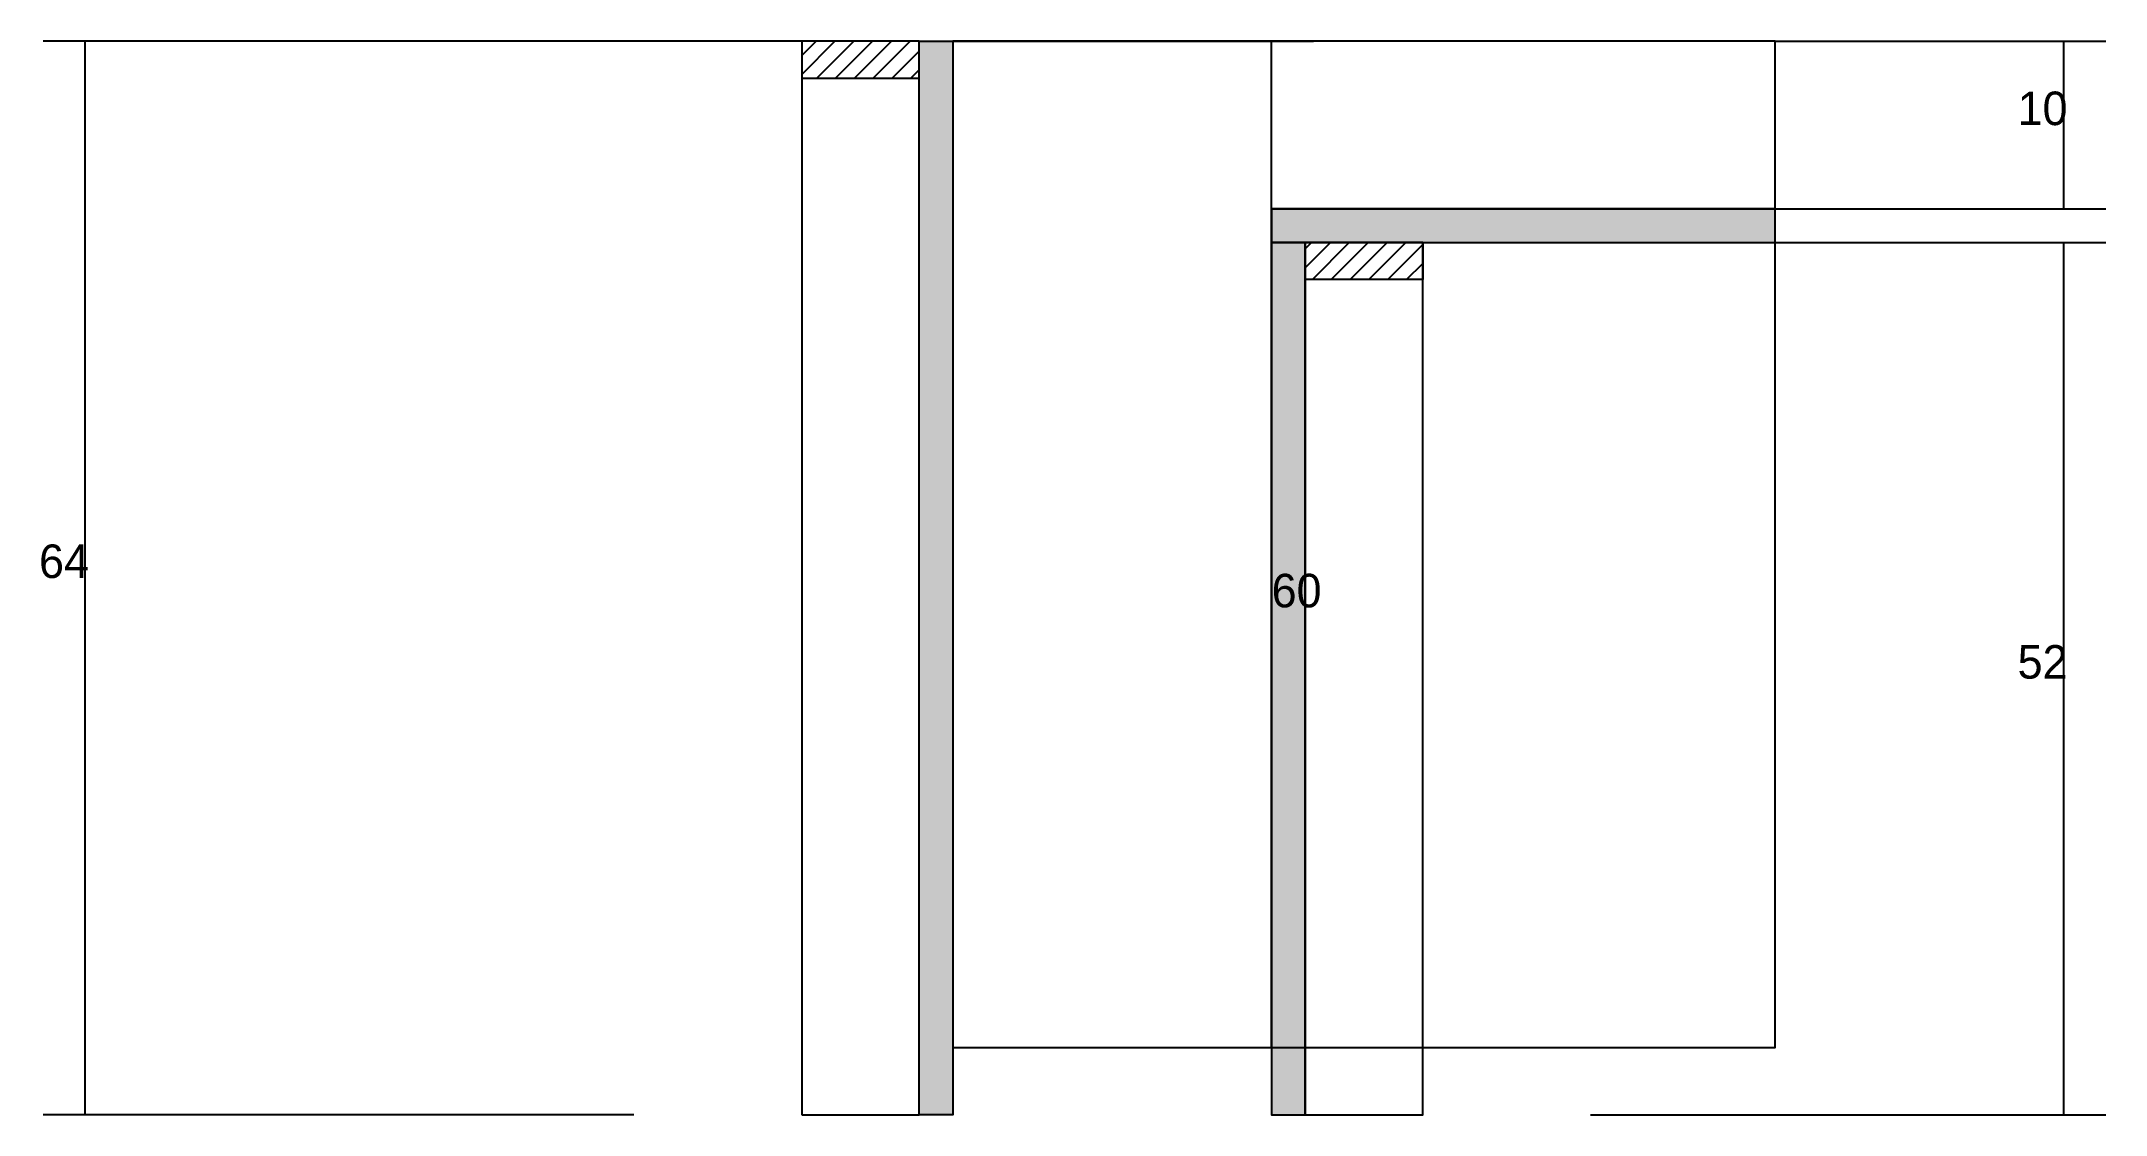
# Model space of a CAD drawing. Header units: metres. Extents: x -10353 to -7596, y 9675 to 10974.
# Drawn here: x -8310.9 to -8064.9, y 9688 to 9816 of the extents above; entities that cross this region are included whole.
import ezdxf

# ---------------------------------------------------------------- set-up
doc = ezdxf.new("R2010")
doc.units = ezdxf.units.M
for name, color, linetype in [('CONCRETO', 251, 'Continuous'), ('COTA', 4, 'Continuous'), ('Cota Seção (2x)', 4, 'Continuous'), ('Hachura', 253, 'Continuous'), ('Madeira', 126, 'Continuous'), ('Painéis', 200, 'Continuous')]:
    doc.layers.add(name, color=color, linetype=linetype)

msp = doc.modelspace()

# ---------------------------------------------------------------- texts
at = {"layer": 'COTA'}
for s, p in [('10', (-8075.4, 9806)), ('64', (-8311.2, 9752)), ('52', (-8075.4, 9740))]:
    msp.add_text(s, height=4, dxfattribs=at).set_placement(p)
at = {"layer": 'Cota Seção (2x)'}
msp.add_text('60', height=4, dxfattribs=at).set_placement((-8164.3, 9748.5))

# ---------------------------------------------------------------- hatches: boundary and pattern name
at = {"layer": 'Hachura'}
h = msp.add_hatch(dxfattribs=at)
h.set_pattern_fill('ANSI31', scale=0.5)
h.paths.add_polyline_path([(-8220.3, 9816), (-8220.3, 9811.6), (-8220.3, 9811.6), (-8206.3, 9811.6), (-8206.3, 9811.6), (-8206.3, 9816), (-8206.3, 9816), (-8220.3, 9816)])
h = msp.add_hatch(color=8, dxfattribs=at)
h.dxf.hatch_style = 1
h.paths.add_polyline_path([(-8206.3, 9816), (-8202.3, 9816), (-8202.3, 9816), (-8202.3, 9688), (-8202.3, 9688), (-8206.3, 9688), (-8206.3, 9688), (-8206.3, 9816)])
h = msp.add_hatch(color=8, dxfattribs=at)
h.dxf.hatch_style = 1
h.paths.add_polyline_path([(-8104.3, 9792), (-8104.3, 9796), (-8104.3, 9796), (-8164.3, 9796), (-8164.3, 9796), (-8164.3, 9792), (-8164.3, 9792), (-8104.3, 9792)])
h = msp.add_hatch(color=8, dxfattribs=at)
h.dxf.hatch_style = 1
h.paths.add_polyline_path([(-8160.3, 9792), (-8164.3, 9792), (-8164.3, 9792), (-8164.3, 9688), (-8164.3, 9688), (-8160.3, 9688), (-8160.3, 9688), (-8160.3, 9792)])
h = msp.add_hatch(dxfattribs=at)
h.set_pattern_fill('ANSI31', scale=0.5)
h.paths.add_polyline_path([(-8146.3, 9792), (-8146.3, 9787.6), (-8146.3, 9787.6), (-8160.3, 9787.6), (-8160.3, 9787.6), (-8160.3, 9792), (-8160.3, 9792), (-8146.3, 9792)])

# ---------------------------------------------------------------- linework, layer by layer
at = {"layer": 'CONCRETO'}
for points in [[(-8104.3, 9796), (-8104.3, 9816), (-8202.3, 9816), (-8202.3, 9816), (-8202.3, 9816), (-8202.3, 9696), (-8164.3, 9696), (-8164.3, 9786), (-8164.3, 9796)], [(-8202.3, 9696), (-8104.3, 9696), (-8104.3, 9816), (-8202.3, 9816)]]:
    msp.add_lwpolyline(points, close=True, dxfattribs=at)
at = {"layer": 'COTA'}
for p, q in [((-8220.3, 9816), (-8310.7, 9816)), ((-8305.7, 9688), (-8305.7, 9816)), ((-8104.3, 9816), (-8064.9, 9816)), ((-8069.9, 9796), (-8069.9, 9816)), ((-8104.3, 9796), (-8064.9, 9796)), ((-8146.3, 9792), (-8064.9, 9792)), ((-8069.9, 9688), (-8069.9, 9792)), ((-8240.3, 9688), (-8310.7, 9688)), ((-8126.3, 9688), (-8064.9, 9688))]:
    msp.add_line(p, q, dxfattribs=at)
at = {"layer": 'Cota Seção (2x)'}
for p, q in [((-8202.3, 9816), (-8159.3, 9816)), ((-8164.3, 9696), (-8164.3, 9816)), ((-8202.3, 9696), (-8159.3, 9696))]:
    msp.add_line(p, q, dxfattribs=at)
at = {"layer": 'Madeira'}
for points in [[(-8220.3, 9816), (-8220.3, 9811.6), (-8206.3, 9811.6), (-8206.3, 9816)], [(-8220.3, 9688), (-8206.3, 9688), (-8206.3, 9816), (-8220.3, 9816)], [(-8146.3, 9792), (-8146.3, 9787.6), (-8160.3, 9787.6), (-8160.3, 9792)], [(-8146.3, 9792), (-8160.3, 9792), (-8160.3, 9688), (-8146.3, 9688)]]:
    msp.add_lwpolyline(points, close=True, dxfattribs=at)
at = {"layer": 'Painéis'}
for points in [[(-8206.3, 9816), (-8202.3, 9816), (-8202.3, 9688), (-8206.3, 9688)], [(-8104.3, 9792), (-8104.3, 9796), (-8164.3, 9796), (-8164.3, 9792)], [(-8160.3, 9792), (-8164.3, 9792), (-8164.3, 9688), (-8160.3, 9688)]]:
    msp.add_lwpolyline(points, close=True, dxfattribs=at)

msp.set_redraw_order([(e.dxf.handle, doc.entitydb.next_handle()) for e in msp.query("TEXT MTEXT ATTDEF DIMENSION ARC_DIMENSION")])  # texts and dimensions are drawn at this point

doc.saveas('drawing.dxf')
